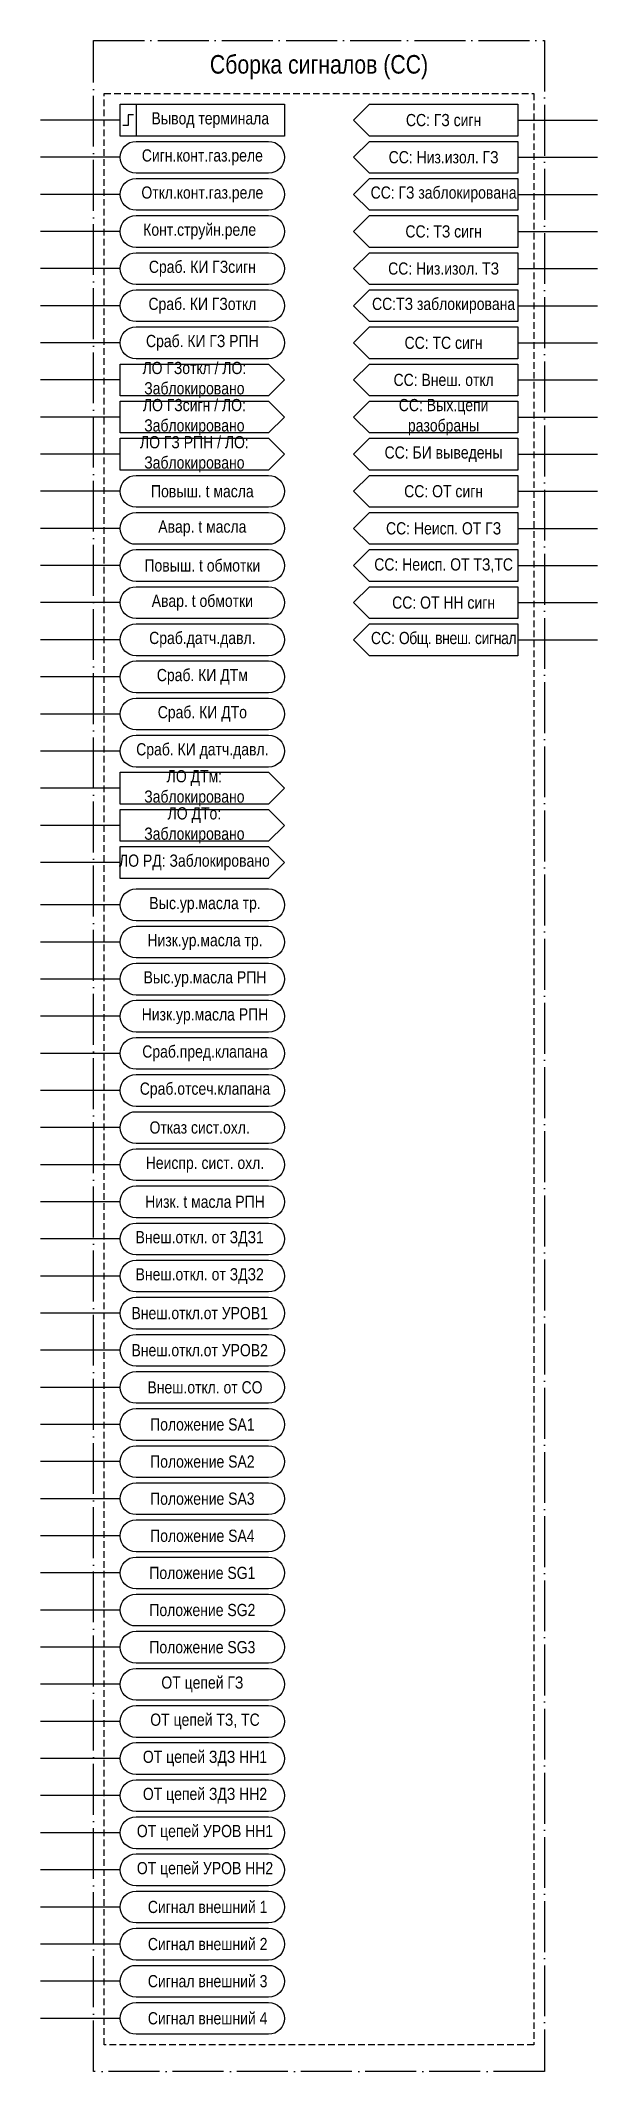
# Model space of a CAD drawing. Header units: millimetres. Extents: x -73 to 538, y 23 to 406.
# Drawn here: x 433 to 538, y 23 to 406 of the extents above; entities that cross this region are included whole.
import ezdxf

# ---------------------------------------------------------------- set-up
doc = ezdxf.new("R2010")
doc.units = ezdxf.units.MM
doc.linetypes.add('ACAD_ISO04W100', pattern=[30, 24, -3, 0, -3])
doc.linetypes.add('штриховая2', pattern=[0.375, 0.25, -0.125])
doc.layers.add('TEXT', color=7, linetype='Continuous', lineweight=25)
doc.styles.add('2.5_Gost_RD', font='ARIALN.TTF', dxfattribs={"height": 2.5})
doc.styles.add('3.5_Gost_RD', font='ARIALN.TTF', dxfattribs={"height": 3.5})

msp = doc.modelspace()

# ---------------------------------------------------------------- texts
at = {"color": 30, "ltscale": 100, "true_color": 0xef8637, "insert": (485.5, 401), "char_height": 3.5, "width": 85, "attachment_point": 5, "style": '3.5_Gost_RD'}
msp.add_mtext('Сборка сигналов (СС)', dxfattribs=at)
at = {"ltscale": 100, "char_height": 2.3, "attachment_point": 5, "style": '2.5_Gost_RD'}
for s, insert, width in [('СС: ГЗ сигн', (509, 391), 28), ('\\A1;Сигн.конт.газ.реле', (463.5, 384), 31), ('СС: Низ.изол. ГЗ', (509, 384), 28), ('\\A1;Откл.конт.газ.реле', (463.5, 377), 31), ('СС: ГЗ заблокирована', (509, 377), 28), ('\\A1;Конт.струйн.реле', (463, 370), 31), ('СС: ТЗ сигн', (509, 370), 28), ('\\A1;Сраб. КИ ГЗсигн', (463.5, 363), 31), ('СС: Низ.изол. ТЗ', (509, 363), 28), ('\\A1;Сраб. КИ ГЗоткл', (463.5, 356), 31), ('СС:ТЗ заблокирована', (509, 356), 28), ('\\A1;Сраб. КИ ГЗ РПН', (463.5, 349), 31), ('СС: ТС сигн', (509, 349), 28), ('СС: Внеш. откл', (509, 342), 28), ('СС: Вых.цепи разобраны', (509, 335), 28), ('СС: БИ выведены', (509, 328), 28), ('\\A1;Повыш. t масла ', (463.5, 321), 31), ('СС: ОТ сигн', (509, 321), 28), ('\\A1;Авар. t масла ', (463.5, 314), 31), ('СС: Неисп. ОТ ГЗ', (509, 314), 28), ('\\A1;Повыш. t обмотки', (463.5, 307), 31), ('СС: Неисп. ОТ ТЗ,ТС', (509, 307), 28), ('\\A1;Авар. t обмотки', (463.5, 300), 31), ('СС: ОТ НН сигн', (509, 300), 28), ('\\A1;Сраб.датч.давл.', (463.5, 293), 31), ('СС: {\\T0.95;Общ. внеш. сигнал}', (509, 293), 28), ('\\A1;Сраб. КИ ДТм', (463.5, 286), 31), ('\\A1;Сраб. КИ ДТо', (463.5, 279), 31), ('\\A1;Сраб. КИ датч.давл.', (463.5, 272), 31), ('\\A1;Выс.ур.масла тр.', (464, 243), 31), ('\\A1;Низк.ур.масла тр.', (464, 236), 29.7748), ('\\A1;Выс.ур.масла РПН', (464, 229), 31), ('\\A1;Низк.ур.масла РПН', (464, 222), 29.7748), ('\\A1;Сраб.пред.клапана', (464, 215), 31), ('\\A1;Сраб.отсеч.клапана', (464, 208), 31), ('\\A1;Отказ сист.охл.', (463, 201), 31), ('\\A1;Неиспр. сист. охл.', (464, 194), 29.7748), ('\\A1;Низк. t масла РПН', (464, 187), 29.7748), ('Внеш.откл. от ЗДЗ1', (463, 180), 28.9359), ('Внеш.откл. от ЗДЗ2', (463, 173), 28.8211), ('Внеш.откл.от УРОВ1 ', (463, 166), 28.6355), ('Внеш.откл.от УРОВ2', (463, 159), 27.8474), ('Внеш.откл. от СО', (464, 152), 28.3203), ('Положение SA1', (463.5, 145), 31), ('Положение SA2', (463.5, 138), 31), ('Положение SA3', (463.5, 131), 31), ('Положение SA4', (463.5, 124), 31), ('Положение SG1', (463.5, 117), 31), ('\\pt23;Положение SG2', (463.5, 110), 31), ('Положение SG3', (463.5, 103), 31), ('ОТ цепей ГЗ', (463.5, 96), 31), ('ОТ цепей ЗДЗ НН1', (464, 82), 31), ('ОТ цепей ЗДЗ НН2', (464, 75), 31), ('ОТ цепей УРОВ НН1', (464, 68), 31), ('ОТ цепей УРОВ НН2', (464, 61), 31), ('Сигнал внешний 1', (464.5, 54), 31), ('Сигнал внешний 2', (464.5, 47), 31), ('Сигнал внешний 3', (464.5, 40), 31), ('Сигнал внешний 4', (464.5, 33), 31)]:
    msp.add_mtext(s, dxfattribs=dict(at, insert=insert, width=width))
at = {"layer": 'TEXT', "ltscale": 100, "char_height": 2.3, "attachment_point": 5, "style": '2.5_Gost_RD'}
for s, insert, width in [('Вывод терминала', (465, 391), 28), ('ЛО ГЗоткл / ЛО:\\PЗаблокировано', (462, 342), 28), ('ЛО ГЗсигн / ЛО:\\PЗаблокировано', (462, 335), 28), ('ЛО ГЗ РПН / ЛО: Заблокировано', (462, 328), 28), ('ОТ цепей ТЗ, ТС', (464, 89), 31)]:
    msp.add_mtext(s, dxfattribs=dict(at, insert=insert, width=width))
at = {"layer": 'TEXT', "color": 0, "ltscale": 100, "char_height": 2.3, "width": 28, "attachment_point": 5, "style": '2.5_Gost_RD'}
for s, insert in [('{\\C256;ЛО ДТм: Заблокировано}', (462, 265)), ('{\\C256;ЛО ДТо: Заблокировано}', (462, 258)), ('{\\C256;ЛО РД: Заблокировано}', (462, 251))]:
    msp.add_mtext(s, dxfattribs=dict(at, insert=insert))

# ---------------------------------------------------------------- linework, layer by layer
at = {"ltscale": 100}
for p, q in [((448, 391), (433, 391)), ((523, 391), (538, 391)), ((448, 384), (433, 384)), ((523, 384), (538, 384)), ((448, 377), (433, 377)), ((523, 377), (538, 377)), ((448, 370), (433, 370)), ((523, 370), (538, 370)), ((448, 363), (433, 363)), ((523, 363), (538, 363)), ((448, 356), (433, 356)), ((523, 356), (538, 356)), ((448, 349), (433, 349)), ((523, 349), (538, 349)), ((448, 342), (433, 342)), ((523, 342), (538, 342)), ((448, 335), (433, 335)), ((523, 335), (538, 335)), ((448, 328), (433, 328)), ((523, 328), (538, 328)), ((448, 321), (433, 321)), ((523, 321), (538, 321)), ((448, 314), (433, 314)), ((523, 314), (538, 314)), ((448, 307), (433, 307)), ((523, 307), (538, 307)), ((448, 300), (433, 300)), ((523, 300), (538, 300)), ((448, 293), (433, 293)), ((523, 293), (538, 293)), ((448, 286), (433, 286)), ((448, 279), (433, 279)), ((448, 272), (433, 272)), ((448, 265), (433, 265)), ((448, 258), (433, 258)), ((448, 251), (433, 251)), ((448, 243), (433, 243)), ((448, 236), (433, 236)), ((448, 229), (433, 229)), ((448, 222), (433, 222)), ((448, 215), (433, 215)), ((448, 208), (433, 208)), ((448, 201), (433, 201)), ((448, 194), (433, 194)), ((448, 187), (433, 187)), ((448, 180), (433, 180)), ((448, 173), (433, 173)), ((448, 166), (433, 166)), ((448, 159), (433, 159)), ((448, 152), (433, 152)), ((448, 145), (433, 145)), ((448, 138), (433, 138)), ((448, 131), (433, 131)), ((448, 124), (433, 124)), ((448, 117), (433, 117)), ((448, 110), (433, 110)), ((448, 103), (433, 103)), ((448, 96), (433, 96)), ((448, 89), (433, 89)), ((448, 82), (433, 82)), ((448, 75), (433, 75)), ((448, 68), (433, 68)), ((448, 61), (433, 61)), ((448, 54), (433, 54)), ((448, 47), (433, 47)), ((448, 40), (433, 40)), ((448, 33), (433, 33))]:
    msp.add_line(p, q, dxfattribs=at)
at = {"color": 251, "linetype": 'ACAD_ISO04W100', "lineweight": 30, "ltscale": 0.4, "true_color": 0x58595b}
msp.add_lwpolyline([(443, 406), (528, 406), (528, 23), (443, 23)], close=True, dxfattribs=at)
at = {"linetype": 'штриховая2', "ltscale": 5}
msp.add_lwpolyline([(445, 396), (526, 396), (526, 28), (445, 28)], close=True, dxfattribs=at)
at = {"ltscale": 100}
for points in [[(448, 394), (451, 394), (451, 388), (448, 388)], [(448, 394), (479, 394), (479, 388), (448, 388)]]:
    msp.add_lwpolyline(points, close=True, dxfattribs=at)
at = {"lineweight": 30, "ltscale": 100}
msp.add_lwpolyline([(450.5, 392), (449.5, 392), (449.5, 390), (448.5, 390)], dxfattribs=at)
at = {"ltscale": 100}
for points in [[(492, 391), (495, 394), (523, 394), (523, 388), (495, 388), (492, 391)], [(492, 384), (495, 387), (523, 387), (523, 381), (495, 381), (492, 384)], [(492, 377), (495, 380), (523, 380), (523, 374), (495, 374), (492, 377)], [(492, 370), (495, 373), (523, 373), (523, 367), (495, 367), (492, 370)], [(492, 363), (495, 366), (523, 366), (523, 360), (495, 360), (492, 363)], [(492, 356), (495, 359), (523, 359), (523, 353), (495, 353), (492, 356)], [(492, 349), (495, 352), (523, 352), (523, 346), (495, 346), (492, 349)], [(448, 345), (476, 345), (479, 342), (476, 339), (448, 339), (448, 345)], [(492, 342), (495, 345), (523, 345), (523, 339), (495, 339), (492, 342)], [(448, 338), (476, 338), (479, 335), (476, 332), (448, 332), (448, 338)], [(492, 335), (495, 338), (523, 338), (523, 332), (495, 332), (492, 335)], [(448, 331), (476, 331), (479, 328), (476, 325), (448, 325), (448, 331)], [(492, 328), (495, 331), (523, 331), (523, 325), (495, 325), (492, 328)], [(492, 321), (495, 324), (523, 324), (523, 318), (495, 318), (492, 321)], [(492, 314), (495, 317), (523, 317), (523, 311), (495, 311), (492, 314)], [(492, 307), (495, 310), (523, 310), (523, 304), (495, 304), (492, 307)], [(492, 300), (495, 303), (523, 303), (523, 297), (495, 297), (492, 300)], [(492, 293), (495, 296), (523, 296), (523, 290), (495, 290), (492, 293)], [(448, 268), (476, 268), (479, 265), (476, 262), (448, 262), (448, 268)], [(448, 261), (476, 261), (479, 258), (476, 255), (448, 255), (448, 261)], [(448, 254), (476, 254), (479, 251), (476, 248), (448, 248), (448, 254)]]:
    msp.add_lwpolyline(points, dxfattribs=at)
for points in [[(451, 381, -1), (451, 387), (476, 387, -1), (476, 381)], [(451, 374, -1), (451, 380), (476, 380, -1), (476, 374)], [(451, 367, -1), (451, 373), (476, 373, -1), (476, 367)], [(451, 360, -1), (451, 366), (476, 366, -1), (476, 360)], [(451, 353, -1), (451, 359), (476, 359, -1), (476, 353)], [(451, 346, -1), (451, 352), (476, 352, -1), (476, 346)], [(451, 318, -1), (451, 324), (476, 324, -1), (476, 318)], [(451, 311, -1), (451, 317), (476, 317, -1), (476, 311)], [(451, 304, -1), (451, 310), (476, 310, -1), (476, 304)], [(451, 297, -1), (451, 303), (476, 303, -1), (476, 297)], [(451, 290, -1), (451, 296), (476, 296, -1), (476, 290)], [(451, 283, -1), (451, 289), (476, 289, -1), (476, 283)], [(451, 276, -1), (451, 282), (476, 282, -1), (476, 276)], [(451, 269, -1), (451, 275), (476, 275, -1), (476, 269)], [(451, 240, -1), (451, 246), (476, 246, -1), (476, 240)], [(451, 233, -1), (451, 239), (476, 239, -1), (476, 233)], [(451, 226, -1), (451, 232), (476, 232, -1), (476, 226)], [(451, 219, -1), (451, 225), (476, 225, -1), (476, 219)], [(451, 212, -1), (451, 218), (476, 218, -1), (476, 212)], [(451, 205, -1), (451, 211), (476, 211, -1), (476, 205)], [(451, 198, -1), (451, 204), (476, 204, -1), (476, 198)], [(451, 191, -1), (451, 197), (476, 197, -1), (476, 191)], [(451, 184, -1), (451, 190), (476, 190, -1), (476, 184)], [(451, 177, -1), (451, 183), (476, 183, -1), (476, 177)], [(451, 170, -1), (451, 176), (476, 176, -1), (476, 170)], [(451, 163, -1), (451, 169), (476, 169, -1), (476, 163)], [(451, 156, -1), (451, 162), (476, 162, -1), (476, 156)], [(451, 149, -1), (451, 155), (476, 155, -1), (476, 149)], [(451, 142, -1), (451, 148), (476, 148, -1), (476, 142)], [(451, 135, -1), (451, 141), (476, 141, -1), (476, 135)], [(451, 128, -1), (451, 134), (476, 134, -1), (476, 128)], [(451, 121, -1), (451, 127), (476, 127, -1), (476, 121)], [(451, 114, -1), (451, 120), (476, 120, -1), (476, 114)], [(451, 107, -1), (451, 113), (476, 113, -1), (476, 107)], [(451, 100, -1), (451, 106), (476, 106, -1), (476, 100)], [(451, 93, -1), (451, 99), (476, 99, -1), (476, 93)], [(451, 86, -1), (451, 92), (476, 92, -1), (476, 86)], [(451, 79, -1), (451, 85), (476, 85, -1), (476, 79)], [(451, 72, -1), (451, 78), (476, 78, -1), (476, 72)], [(451, 65, -1), (451, 71), (476, 71, -1), (476, 65)], [(451, 58, -1), (451, 64), (476, 64, -1), (476, 58)], [(451, 51, -1), (451, 57), (476, 57, -1), (476, 51)], [(451, 44, -1), (451, 50), (476, 50, -1), (476, 44)], [(451, 37, -1), (451, 43), (476, 43, -1), (476, 37)], [(451, 30, -1), (451, 36), (476, 36, -1), (476, 30)]]:
    msp.add_lwpolyline(points, format="xyb", close=True, dxfattribs=at)

msp.set_redraw_order([(e.dxf.handle, doc.entitydb.next_handle()) for e in msp.query("TEXT MTEXT ATTDEF DIMENSION ARC_DIMENSION")])  # texts and dimensions are drawn at this point

doc.saveas('drawing.dxf')
